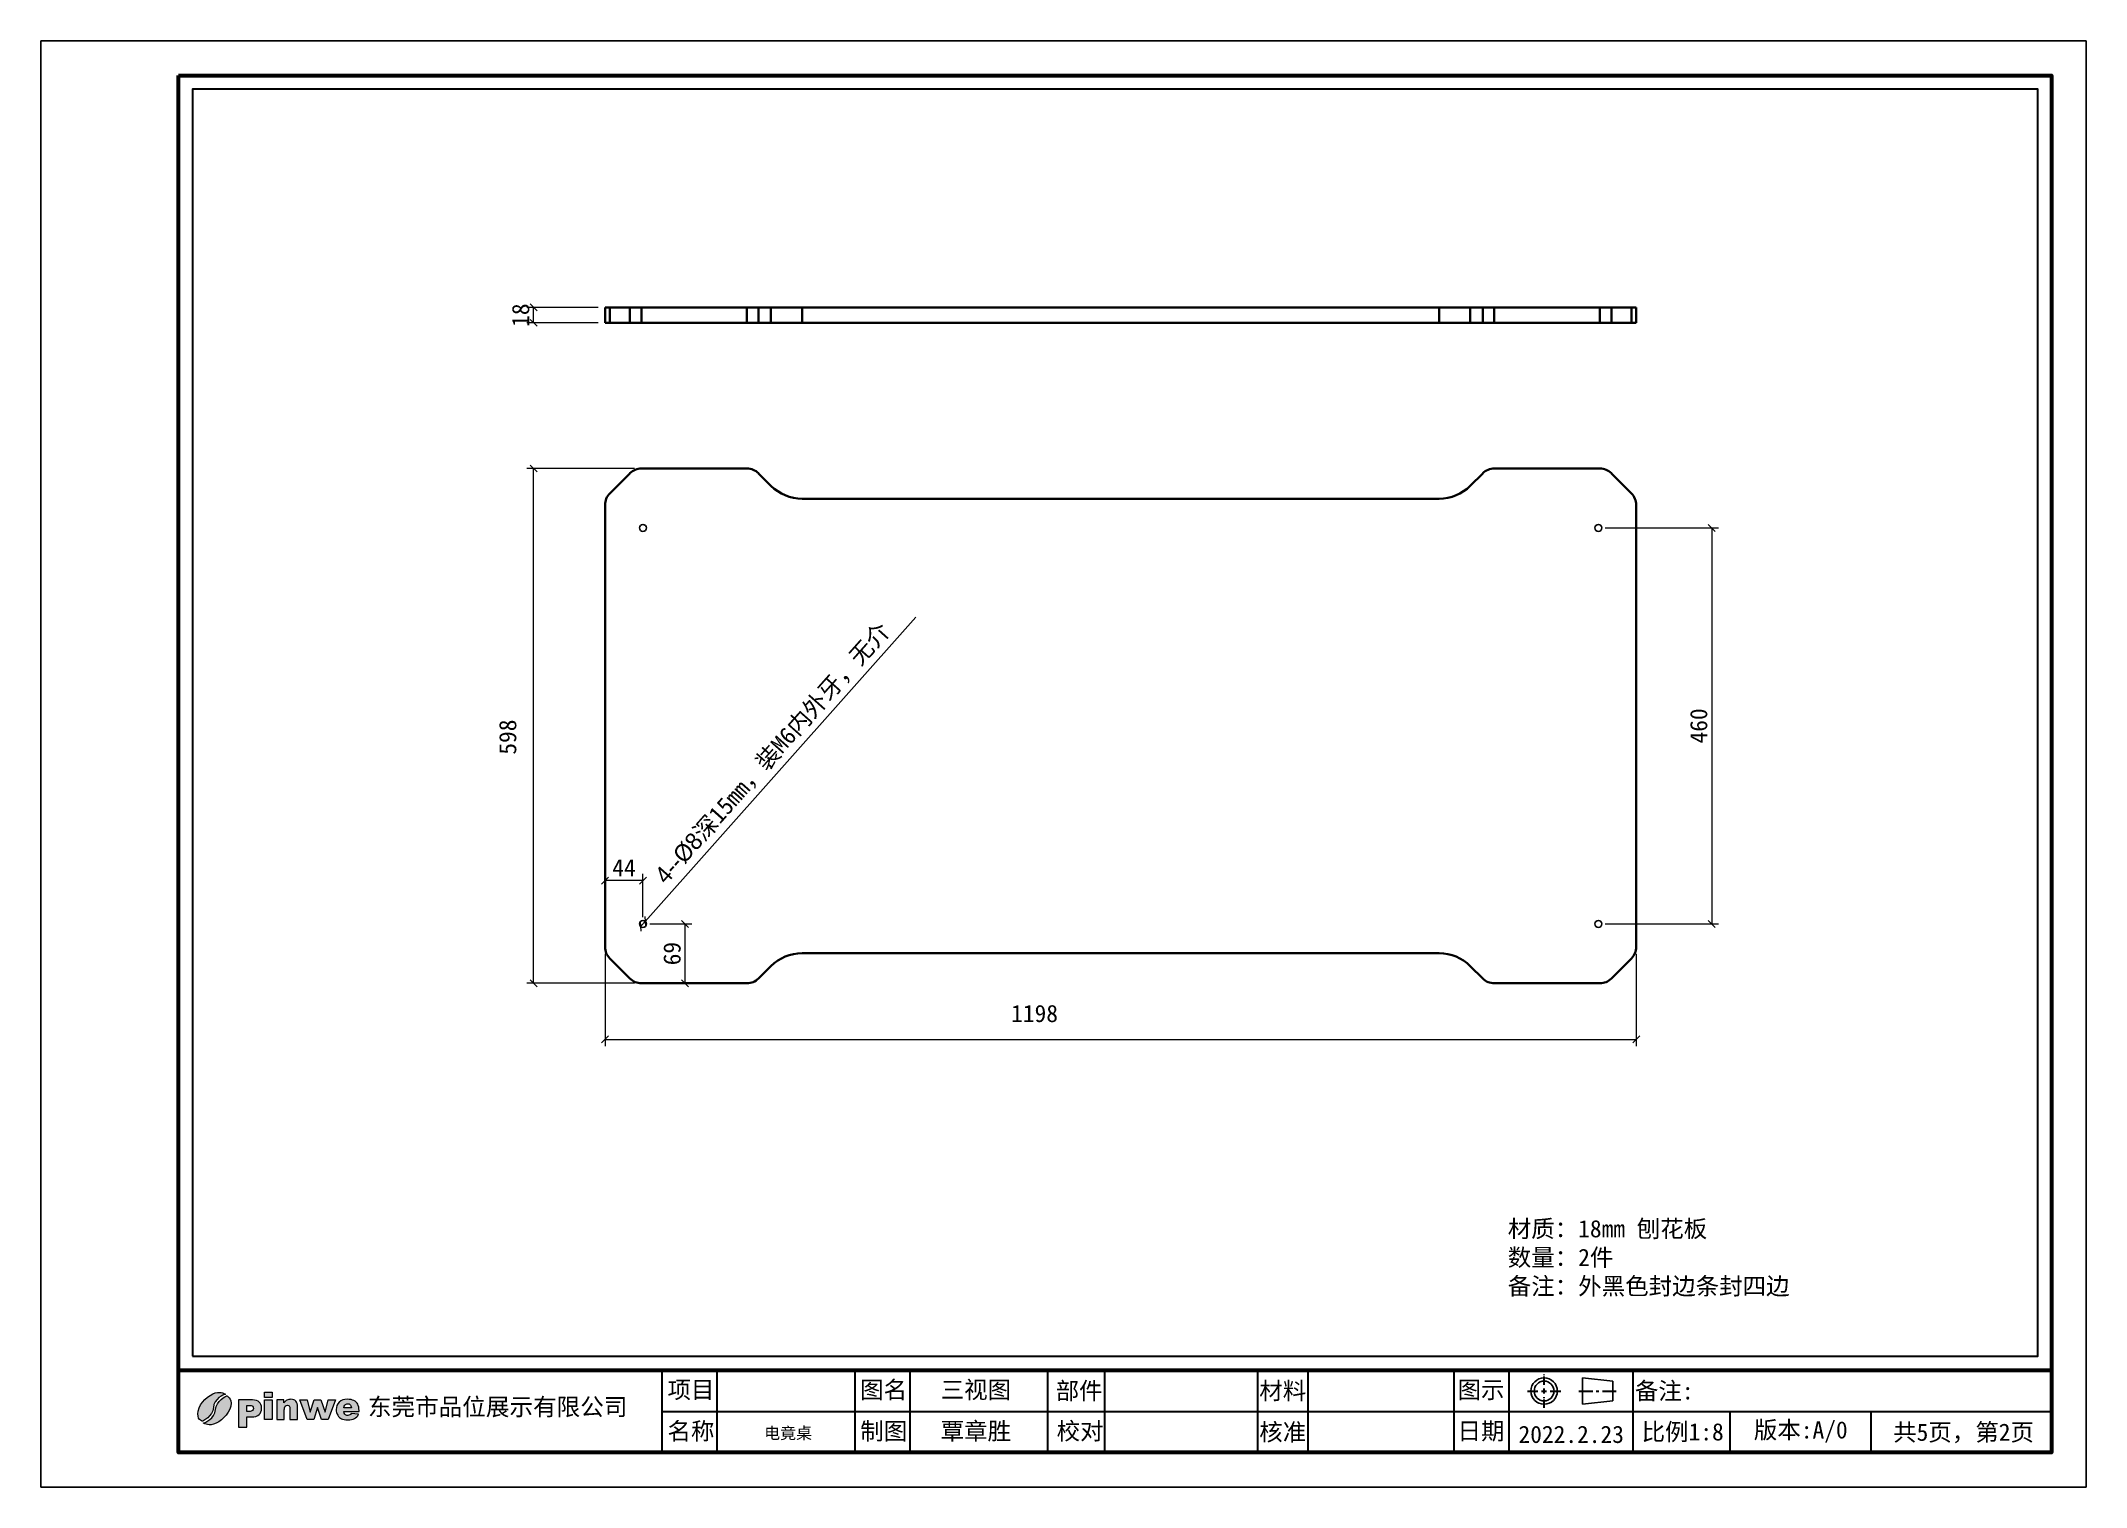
# Model space of a CAD drawing. Header units: inches. Extents: x 15389 to 49212, y -27129 to 13207.
# Drawn here: x 32869 to 35245, y 7518 to 9198 of the extents above; entities that cross this region are included whole.
import ezdxf

# ---------------------------------------------------------------- set-up
doc = ezdxf.new("R2010")
doc.units = ezdxf.units.IN
doc.header["$MEASUREMENT"] = 0
doc.linetypes.add('CENTER2', pattern=[28.575, 19.05, -3.175, 3.175, -3.175])
doc.layers.add('_U+56FE_U+5C42 1', color=7, linetype='Continuous')
for name, color, linetype, lineweight in [('图框', 5, 'Continuous', 60), ('粗实线', 7, 'Continuous', 35), ('轮廓线', 7, 'Continuous', 30)]:
    doc.layers.add(name, color=color, linetype=linetype, lineweight=lineweight)
doc.styles.add('ee', font='simfang.ttf')
doc.styles.get("Standard").update_dxf_attribs({"font": 'arial.ttf'})
doc.styles.add('宋体', font='')
doc.styles.add('样式 1', font='')
doc.styles.get('宋体').set_extended_font_data('SimSun')
doc.styles.get('样式 1').set_extended_font_data('SimSun')
doc.dimstyles.new('1-8', dxfattribs={"dimscale": 8, "dimtxt": 2.5, "dimasz": 1, "dimexe": 1, "dimexo": 1, "dimtad": 1, "dimdec": 1, "dimdsep": 46, "dimtxsty": '宋体', "dimblk": 'OBLIQUE', "dimcen": 2.5, "dimclrd": 3, "dimclre": 3, "dimclrt": 256, "dimadec": 0, "dimazin": 0, "dimtfac": 1, "dimtdec": 1, "dimtmove": 1, "dimatfit": 3, "dimfxl": 2, "dimlwd": 9, "dimlwe": 9, "dimarcsym": 1})

msp = doc.modelspace()

# ---------------------------------------------------------------- texts
at = {"lineweight": 15, "insert": (34573.5, 7799.93), "char_height": 20, "width": 418.1733, "attachment_point": 4, "style": 'ee'}
msp.add_mtext('\\P材质：18mm 刨花板\\P数量：2件\\P备注：外黑色封边条封四边', dxfattribs=at)
at = {"insert": (33249.28, 7620.88, 2.58), "char_height": 20.0908, "width": 1329.106, "attachment_point": 1}
msp.add_mtext('{\\fSimSun|b0|i0|c134|p2;东莞市品位展示有限公司}', dxfattribs=at)
at = {"layer": '轮廓线', "attachment_point": 5, "style": '样式 1'}
for s, insert, char_height, width in [('{\\fSimSun|b1|i0|c134|p2;项目}', (33624.62, 7629.55), 20, 149.7729), ('{\\fSimSun|b1|i0|c134|p2;图名}', (33848.38, 7629.55), 20, 149.7729), ('{\\fSimSun|b1|i0|c134|p2;三视图}', (33955.57, 7629.55), 20, 149.7729), ('{\\fSimSun|b1|i0|c134|p2;部件}', (34075.53, 7628.35), 20, 149.7729), ('{\\fSimSun|b1|i0|c134|p2;材料}', (34312.11, 7628.42), 20, 149.7729), ('{\\fSimSun|b1|i0|c134|p2;图示}', (34542.45, 7629.55), 20, 149.7729), ('{\\fSimSun|b1|i0|c134|p2;备注:}', (34755.28, 7628.29), 20, 149.7729), ('{\\fSimSun|b1|i0|c134|p2;名称}', (33624.58, 7581.55), 20, 149.7729), ('{\\fSimSun|b1|i0|c134|p2;电竟桌}', (33737.47, 7579.59), 13.6, 176.9097), ('{\\fSimSun|b1|i0|c134|p2;制图}', (33848.58, 7581.55), 20, 149.7729), ('{\\fSimSun|b1|i0|c134|p2;覃章胜}', (33955.57, 7581.55), 20, 149.7729), ('{\\fSimSun|b1|i0|c134|p2;校对}', (34076.67, 7581.55), 20, 149.7729), ('{\\fSimSun|b1|i0|c134|p2;核准}', (34312.11, 7580.42), 20, 149.7729), ('{\\fSimSun|b1|i0|c134|p2;日期}', (34542.45, 7581.55), 20, 149.7729), ('{\\fSimSun|b1|i0|c134|p2;2022.2.23}', (34647.22, 7578.65), 20, 144), ('{\\fSimSun|b1|i0|c134|p2;比例1:8}', (34776.73, 7580.66), 20, 135.4819), ('{\\fSimSun|b1|i0|c134|p2;版本:A/0}', (34913.89, 7581.55), 20, 163.7382), ('{\\fSimSun|b1|i0|c134|p2;共5页，第2页}', (35103.04, 7579.89), 20, 230.0387)]:
    msp.add_mtext(s, dxfattribs=dict(at, insert=insert, char_height=char_height, width=width))

# ---------------------------------------------------------------- blocks, each defined once
blk = doc.blocks.new('_Oblique')
at = {"color": 0, "linetype": 'ByBlock', "lineweight": -2}
blk.add_line((-0.5, -0.5), (0.5, 0.5), dxfattribs=at)
blk = doc.blocks.new('*D101')
at = {"color": 3, "linetype": 'Continuous', "lineweight": 9, "transparency": 16777216}
for p, q in [((33524.8, 8137.1), (33524.8, 8029.6)), ((34722.8, 8137.1), (34722.8, 8029.6)), ((33524.8, 8037.6), (34722.8, 8037.6))]:
    blk.add_line(p, q, dxfattribs=at)
at = {"layer": 'Defpoints', "color": 0, "transparency": 16777216}
for p in [(33524.8, 8145.1), (34722.8, 8145.1), (34722.8, 8037.6)]:
    blk.add_point(p, dxfattribs=at)
at = {"color": 3, "lineweight": 9, "transparency": 16777216, "xscale": 8, "yscale": 8, "zscale": 8, "rotation": 180}
blk.add_blockref('_Oblique', (33524.8, 8037.6), dxfattribs=at)
at = {"color": 3, "lineweight": 9, "transparency": 16777216, "xscale": 8, "yscale": 8, "zscale": 8}
blk.add_blockref('_Oblique', (34722.8, 8037.6), dxfattribs=at)
at = {"transparency": 16777216, "insert": (34023.8, 8067.6), "char_height": 20, "attachment_point": 5, "style": '宋体'}
blk.add_mtext('1198', dxfattribs=at)
blk = doc.blocks.new('*D102')
at = {"color": 3, "linetype": 'Continuous', "lineweight": 9, "transparency": 16777216}
for p, q in [((33559, 8700.8), (33433.8, 8700.8)), ((33441.8, 8102.8), (33441.8, 8700.8)), ((33559, 8102.8), (33433.8, 8102.8))]:
    blk.add_line(p, q, dxfattribs=at)
at = {"layer": 'Defpoints', "color": 0, "transparency": 16777216}
for p in [(33441.8, 8700.8), (33567, 8700.8), (33567, 8102.8)]:
    blk.add_point(p, dxfattribs=at)
at = {"color": 3, "lineweight": 9, "transparency": 16777216, "xscale": 8, "yscale": 8, "zscale": 8}
for p, rotation in [((33441.8, 8700.8), 90), ((33441.8, 8102.8), 270)]:
    blk.add_blockref('_Oblique', p, dxfattribs=dict(at, rotation=rotation))
at = {"transparency": 16777216, "insert": (33411.8, 8388.8), "char_height": 20, "attachment_point": 5, "rotation": 90, "style": '宋体'}
blk.add_mtext('598', dxfattribs=at)
blk = doc.blocks.new('*D103')
at = {"color": 3, "linetype": 'Continuous', "lineweight": 9, "transparency": 16777216}
for p, q in [((33576.8, 8171.8), (33625.7, 8171.8)), ((33617.7, 8102.8), (33617.7, 8171.8)), ((33609.6, 8102.8), (33625.7, 8102.8))]:
    blk.add_line(p, q, dxfattribs=at)
at = {"layer": 'Defpoints', "color": 0, "transparency": 16777216}
for p in [(33568.8, 8171.8), (33617.7, 8171.8), (33601.6, 8102.8)]:
    blk.add_point(p, dxfattribs=at)
at = {"color": 3, "lineweight": 9, "transparency": 16777216, "xscale": 8, "yscale": 8, "zscale": 8}
for p, rotation in [((33617.7, 8171.8), 90), ((33617.7, 8102.8), 270)]:
    blk.add_blockref('_Oblique', p, dxfattribs=dict(at, rotation=rotation))
at = {"transparency": 16777216, "insert": (33602.7, 8137.3), "char_height": 20, "attachment_point": 5, "rotation": 90, "style": '宋体'}
blk.add_mtext('69', dxfattribs=at)
blk = doc.blocks.new('*D104')
at = {"color": 3, "linetype": 'Continuous', "lineweight": 9, "transparency": 16777216}
for p, q in [((33524.8, 8207.1), (33524.8, 8230.1)), ((33568.8, 8222.1), (33524.8, 8222.1)), ((33568.8, 8179.8), (33568.8, 8230.1))]:
    blk.add_line(p, q, dxfattribs=at)
at = {"layer": 'Defpoints', "color": 0, "transparency": 16777216}
for p in [(33524.8, 8222.1), (33524.8, 8199.1), (33568.8, 8171.8)]:
    blk.add_point(p, dxfattribs=at)
at = {"color": 3, "lineweight": 9, "transparency": 16777216, "xscale": 8, "yscale": 8, "zscale": 8, "rotation": 180}
blk.add_blockref('_Oblique', (33524.8, 8222.1), dxfattribs=at)
at = {"color": 3, "lineweight": 9, "transparency": 16777216, "xscale": 8, "yscale": 8, "zscale": 8}
blk.add_blockref('_Oblique', (33568.8, 8222.1), dxfattribs=at)
at = {"transparency": 16777216, "insert": (33546.8, 8237.1), "char_height": 20, "attachment_point": 5, "style": '宋体'}
blk.add_mtext('44', dxfattribs=at)
blk = doc.blocks.new('*D110')
at = {"color": 3, "linetype": 'Continuous', "lineweight": 9, "transparency": 16777216}
for p in [(33885.7, 8528.3), (33566.3, 8169)]:
    blk.add_line(p, (33571.3, 8174.6), dxfattribs=at)
at = {"layer": 'Defpoints', "color": 0, "transparency": 16777216}
for p in [(33571.3, 8174.6), (33566.3, 8169)]:
    blk.add_point(p, dxfattribs=at)
at = {"color": 3, "lineweight": 9, "transparency": 16777216, "xscale": 8, "yscale": 8, "zscale": 8}
for p, rotation in [((33566.3, 8169), 48.36256670302207), ((33571.3, 8174.6), 228.362566703022)]:
    blk.add_blockref('_Oblique', p, dxfattribs=dict(at, rotation=rotation))
at = {"transparency": 16777216, "insert": (33720.1, 8369.6), "char_height": 20, "attachment_point": 5, "rotation": 48.3626, "style": '宋体'}
blk.add_mtext('{\\fGulim|b0|i0|c134|p0;4--%%C8}深15mm，装M6内外牙，无介', dxfattribs=at)
blk = doc.blocks.new('*D111')
at = {"color": 3, "linetype": 'Continuous', "lineweight": 9, "transparency": 16777216}
for p, q in [((33516.8, 8888), (33433.8, 8888)), ((33441.8, 8870), (33441.8, 8888)), ((33516.8, 8870), (33433.8, 8870))]:
    blk.add_line(p, q, dxfattribs=at)
at = {"layer": 'Defpoints', "color": 0, "transparency": 16777216}
for p in [(33441.8, 8888), (33524.8, 8888), (33524.8, 8870)]:
    blk.add_point(p, dxfattribs=at)
at = {"color": 3, "lineweight": 9, "transparency": 16777216, "xscale": 8, "yscale": 8, "zscale": 8}
for p, rotation in [((33441.8, 8888), 90), ((33441.8, 8870), 270)]:
    blk.add_blockref('_Oblique', p, dxfattribs=dict(at, rotation=rotation))
at = {"transparency": 16777216, "insert": (33426.8, 8879), "char_height": 20, "attachment_point": 5, "rotation": 90, "style": '宋体'}
blk.add_mtext('18', dxfattribs=at)
blk = doc.blocks.new('*D168')
at = {"color": 3, "lineweight": 9, "transparency": 16777216}
for p, q in [((34686.8, 8631.8), (34818.4, 8631.8)), ((34810.4, 8631.8), (34810.4, 8171.8)), ((34686.8, 8171.8), (34818.4, 8171.8))]:
    blk.add_line(p, q, dxfattribs=at)
at = {"layer": 'Defpoints', "color": 0, "transparency": 16777216}
for p in [(34678.8, 8631.8), (34678.8, 8171.8), (34810.4, 8171.8)]:
    blk.add_point(p, dxfattribs=at)
at = {"color": 3, "lineweight": 9, "transparency": 16777216, "xscale": 8, "yscale": 8, "zscale": 8}
for p, rotation in [((34810.4, 8631.8), 90), ((34810.4, 8171.8), 270)]:
    blk.add_blockref('_Oblique', p, dxfattribs=dict(at, rotation=rotation))
at = {"transparency": 16777216, "insert": (34795.4, 8401.8), "char_height": 20, "attachment_point": 5, "rotation": 90, "style": '宋体'}
blk.add_mtext('460', dxfattribs=at)

# ---------------------------------------------------------------- dimensions: what is measured, and where the dimension line sits
for base, p1, p2, picture, middle in [((33441.79, 8888.04), (33524.76, 8870.04), (33524.76, 8888.04), '*D111', (33441.79, 8879.04)), ((33441.79, 8700.78), (33567.05, 8102.78), (33567.05, 8700.78), '*D102', (33426.79, 8388.78))]:
    dim = msp.add_linear_dim(base=base, p1=p1, p2=p2, angle=90, dimstyle='1-8')
    dim.commit()
    dim.dimension.update_dxf_attribs({"geometry": picture, "text_midpoint": middle, "dimtype": 160})
at = {"color": 1}
dim = msp.add_linear_dim(base=(34810.39, 8171.78), p1=(34678.76, 8631.78), p2=(34678.76, 8171.78), angle=90, dimstyle='1-8', dxfattribs=at)
dim.commit()
dim.dimension.update_dxf_attribs({"geometry": '*D168', "text_midpoint": (34795.39, 8401.78)})
dim = msp.add_diameter_dim_2p(p1=(33566.27, 8168.97), p2=(33571.25, 8174.58), text='{\\fGulim|b0|i0|c134|p0;4--%%C8}深15mm，装M6内外牙，无介', dimstyle='1-8')
dim.commit()
dim.dimension.update_dxf_attribs({"geometry": '*D110', "text_midpoint": (33720.08, 8369.61)})
dim = msp.add_linear_dim(base=(33524.76, 8222.1), p1=(33568.76, 8171.78), p2=(33524.76, 8199.06), dimstyle='1-8')
dim.commit()
dim.dimension.update_dxf_attribs({"geometry": '*D104', "text_midpoint": (33546.76, 8237.1)})
dim = msp.add_linear_dim(base=(33617.71, 8171.78), p1=(33601.59, 8102.78), p2=(33568.76, 8171.78), angle=90, dimstyle='1-8')
dim.commit()
dim.dimension.update_dxf_attribs({"geometry": '*D103', "text_midpoint": (33602.71, 8137.28)})
dim = msp.add_linear_dim(base=(34722.76, 8037.63), p1=(33524.76, 8145.06), p2=(34722.76, 8145.06), dimstyle='1-8')
dim.commit()
dim.dimension.update_dxf_attribs({"geometry": '*D101', "text_midpoint": (34023.76, 8052.63), "dimtype": 160})

# ---------------------------------------------------------------- hatches: boundary and pattern name
h = msp.add_hatch(color=256)
h.dxf.hatch_style = 1
edge = h.paths.add_edge_path()
edge.add_spline(control_points=[(33238.93, 7605.43), (33238.93, 7605.43), (33221.36, 7605.43), (33221.36, 7605.43), (33221.52, 7604.02), (33221.9, 7602.97), (33222.5, 7602.28), (33223.35, 7601.29), (33224.46, 7600.8), (33225.82, 7600.8), (33226.69, 7600.8), (33227.51, 7601.01), (33228.28, 7601.44), (33228.76, 7601.71), (33229.27, 7602.19), (33229.81, 7602.87), (33229.81, 7602.87), (33238.45, 7602.08), (33238.45, 7602.08), (33237.13, 7599.79), (33235.53, 7598.14), (33233.67, 7597.15), (33231.8, 7596.15), (33229.12, 7595.65), (33225.64, 7595.65), (33222.61, 7595.65), (33220.23, 7596.07), (33218.49, 7596.93), (33216.76, 7597.78), (33215.32, 7599.14), (33214.17, 7601), (33213.04, 7602.86), (33212.46, 7605.05), (33212.46, 7607.56), (33212.46, 7611.14), (33213.61, 7614.04), (33215.9, 7616.25), (33218.18, 7618.45), (33221.34, 7619.56), (33225.37, 7619.56), (33228.65, 7619.56), (33231.22, 7619.06), (33233.12, 7618.07), (33235.01, 7617.08), (33236.46, 7615.65), (33237.45, 7613.76), (33238.44, 7611.89), (33238.93, 7609.43), (33238.93, 7606.42), (33238.93, 7606.42), (33238.93, 7605.43), (33238.93, 7605.43)], knot_values=[0, 0, 0, 0, 1, 1, 1, 2, 2, 2, 3, 3, 3, 4, 4, 4, 5, 5, 5, 6, 6, 6, 7, 7, 7, 8, 8, 8, 9, 9, 9, 10, 10, 10, 11, 11, 11, 12, 12, 12, 13, 13, 13, 14, 14, 14, 15, 15, 15, 16, 16, 16, 17, 17, 17, 17], degree=3, periodic=0)
edge = h.paths.add_edge_path(flags=16)
edge.add_spline(control_points=[(33230.03, 7609.61), (33229.87, 7611.31), (33229.4, 7612.53), (33228.66, 7613.27), (33227.92, 7614), (33226.95, 7614.37), (33225.74, 7614.37), (33224.35, 7614.37), (33223.23, 7613.81), (33222.39, 7612.7), (33221.87, 7612.01), (33221.53, 7610.98), (33221.38, 7609.61), (33221.38, 7609.61), (33230.03, 7609.61), (33230.03, 7609.61)], knot_values=[0, 0, 0, 0, 1, 1, 1, 2, 2, 2, 3, 3, 3, 4, 4, 4, 5, 5, 5, 5], degree=3, periodic=0)
h.paths.add_polyline_path([(33170.09, 7619.03), (33178.55, 7619.03), (33182.23, 7604.68), (33186.9, 7619.03), (33194.74, 7619.03), (33199.56, 7604.66), (33203.25, 7619.03), (33211.66, 7619.03), (33203.26, 7596.18), (33195.48, 7596.18), (33190.85, 7609.93), (33186.38, 7596.18), (33178.56, 7596.18)])
edge = h.paths.add_edge_path()
edge.add_spline(control_points=[(33143.42, 7619.03), (33143.42, 7619.03), (33151.58, 7619.03), (33151.58, 7619.03), (33151.58, 7619.03), (33151.58, 7615.31), (33151.58, 7615.31), (33152.8, 7616.84), (33154.03, 7617.93), (33155.27, 7618.58), (33156.52, 7619.23), (33158.03, 7619.56), (33159.82, 7619.56), (33162.25, 7619.56), (33164.13, 7618.84), (33165.51, 7617.4), (33166.87, 7615.96), (33167.55, 7613.73), (33167.55, 7610.71), (33167.55, 7610.71), (33167.55, 7596.18), (33167.55, 7596.18), (33167.55, 7596.18), (33158.75, 7596.18), (33158.75, 7596.18), (33158.75, 7596.18), (33158.75, 7608.75), (33158.75, 7608.75), (33158.75, 7610.19), (33158.48, 7611.2), (33157.95, 7611.8), (33157.42, 7612.39), (33156.68, 7612.69), (33155.73, 7612.69), (33154.68, 7612.69), (33153.82, 7612.29), (33153.17, 7611.49), (33152.51, 7610.68), (33152.18, 7609.24), (33152.18, 7607.16), (33152.18, 7607.16), (33152.18, 7596.18), (33152.18, 7596.18), (33152.18, 7596.18), (33143.42, 7596.18), (33143.42, 7596.18), (33143.42, 7596.18), (33143.42, 7619.03), (33143.42, 7619.03)], knot_values=[0, 0, 0, 0, 1, 1, 1, 2, 2, 2, 3, 3, 3, 4, 4, 4, 5, 5, 5, 6, 6, 6, 7, 7, 7, 8, 8, 8, 9, 9, 9, 10, 10, 10, 11, 11, 11, 12, 12, 12, 13, 13, 13, 14, 14, 14, 15, 15, 15, 16, 16, 16, 16], degree=3, periodic=0)
h.paths.add_polyline_path([(33129.21, 7627.71), (33137.98, 7627.71), (33137.98, 7621.76), (33129.21, 7621.76)])
h.paths.add_polyline_path([(33129.21, 7619.03), (33137.98, 7619.03), (33137.98, 7596.18), (33129.21, 7596.18)])
edge = h.paths.add_edge_path()
edge.add_spline(control_points=[(33098.94, 7618.88), (33098.94, 7618.88), (33115.15, 7618.88), (33115.15, 7618.88), (33118.68, 7618.88), (33121.32, 7618.04), (33123.08, 7616.36), (33124.84, 7614.68), (33125.72, 7612.29), (33125.72, 7609.18), (33125.72, 7606), (33124.75, 7603.5), (33122.84, 7601.71), (33120.92, 7599.91), (33117.99, 7599.02), (33114.06, 7599.02), (33114.06, 7599.02), (33108.72, 7599.02), (33108.72, 7599.02), (33108.72, 7599.02), (33108.72, 7587.35), (33108.72, 7587.35), (33108.72, 7587.35), (33098.94, 7587.35), (33098.94, 7587.35), (33098.94, 7587.35), (33098.94, 7618.88), (33098.94, 7618.88)], knot_values=[0, 0, 0, 0, 1, 1, 1, 2, 2, 2, 3, 3, 3, 4, 4, 4, 5, 5, 5, 6, 6, 6, 7, 7, 7, 8, 8, 8, 9, 9, 9, 9], degree=3, periodic=0)
edge = h.paths.add_edge_path(flags=16)
edge.add_spline(control_points=[(33108.72, 7605.4), (33108.72, 7605.4), (33111.12, 7605.4), (33111.12, 7605.4), (33113.01, 7605.4), (33114.34, 7605.73), (33115.1, 7606.39), (33115.87, 7607.04), (33116.25, 7607.88), (33116.25, 7608.9), (33116.25, 7609.89), (33115.92, 7610.72), (33115.25, 7611.41), (33114.59, 7612.1), (33113.34, 7612.45), (33111.51, 7612.45), (33111.51, 7612.45), (33108.72, 7612.45), (33108.72, 7612.45), (33108.72, 7612.45), (33108.72, 7605.4), (33108.72, 7605.4)], knot_values=[0, 0, 0, 0, 1, 1, 1, 2, 2, 2, 3, 3, 3, 4, 4, 4, 5, 5, 5, 6, 6, 6, 7, 7, 7, 7], degree=3, periodic=0)
edge = h.paths.add_edge_path()
edge.add_spline(control_points=[(33058.15, 7592.08), (33058.15, 7592.08), (33062.5, 7588.34), (33069.97, 7590.59), (33077.45, 7592.83), (33087.78, 7601.83), (33089.89, 7611.61), (33091.99, 7621.4), (33084.99, 7623.54), (33084.99, 7623.54), (33084.99, 7623.54), (33072.76, 7617.83), (33072.15, 7607.57), (33071.53, 7597.31), (33060.05, 7592.22), (33058.15, 7592.08)], knot_values=[0, 0, 0, 0, 1, 1, 1, 2, 2, 2, 3, 3, 3, 4, 4, 4, 5, 5, 5, 5], degree=3, periodic=0)
edge = h.paths.add_edge_path()
edge.add_spline(control_points=[(33083.76, 7625.4), (33083.76, 7625.4), (33079.42, 7629.14), (33071.94, 7626.89), (33064.47, 7624.65), (33054.13, 7615.65), (33052.03, 7605.87), (33049.92, 7596.08), (33056.93, 7593.95), (33056.93, 7593.95), (33056.93, 7593.95), (33069.16, 7599.65), (33069.77, 7609.91), (33070.38, 7620.17), (33081.86, 7625.26), (33083.76, 7625.4)], knot_values=[0, 0, 0, 0, 1, 1, 1, 2, 2, 2, 3, 3, 3, 4, 4, 4, 5, 5, 5, 5], degree=3, periodic=0)

# ---------------------------------------------------------------- linework, layer by layer
at = {"lineweight": 25}
for p, q in [((34660.18, 7644.49), (34660.18, 7613.77)), ((34695.38, 7640.65), (34660.18, 7644.49)), ((34695.38, 7640.65), (34695.38, 7617.61)), ((34695.38, 7617.61), (34660.18, 7613.77))]:
    msp.add_line(p, q, dxfattribs=at)
for centre in [(33568.76, 8631.78), (34678.76, 8631.78), (33568.76, 8171.78), (34678.76, 8171.78)]:
    msp.add_circle(centre, 4)
for radius in [15.36, 11.52]:
    msp.add_circle((34615.72, 7629.13), radius, dxfattribs=at)
at = {"layer": '_U+56FE_U+5C42 1', "lineweight": 0}
for points in [[(33129.21, 7627.71), (33137.98, 7627.71), (33137.98, 7621.76), (33129.21, 7621.76), (33129.21, 7627.71)], [(33129.21, 7619.03), (33137.98, 7619.03), (33137.98, 7596.18), (33129.21, 7596.18), (33129.21, 7619.03)], [(33170.09, 7619.03), (33178.55, 7619.03), (33182.23, 7604.68), (33186.9, 7619.03), (33194.74, 7619.03), (33199.56, 7604.66), (33203.25, 7619.03), (33211.66, 7619.03), (33203.26, 7596.18), (33195.48, 7596.18), (33190.85, 7609.93), (33186.38, 7596.18), (33178.56, 7596.18), (33170.09, 7619.03)]]:
    msp.add_lwpolyline(points, dxfattribs=at)
for points, knots in [([(33083.76, 7625.4), (33083.76, 7625.4), (33079.42, 7629.14), (33071.94, 7626.89), (33064.47, 7624.65), (33054.13, 7615.65), (33052.03, 7605.87), (33049.92, 7596.08), (33056.93, 7593.95), (33056.93, 7593.95), (33056.93, 7593.95), (33069.16, 7599.65), (33069.77, 7609.91), (33070.38, 7620.17), (33081.86, 7625.26), (33083.76, 7625.4)], [0, 0, 0, 0, 1, 1, 1, 2, 2, 2, 3, 3, 3, 4, 4, 4, 5, 5, 5, 5]), ([(33058.15, 7592.08), (33058.15, 7592.08), (33062.5, 7588.34), (33069.97, 7590.59), (33077.45, 7592.83), (33087.78, 7601.83), (33089.89, 7611.61), (33091.99, 7621.4), (33084.99, 7623.54), (33084.99, 7623.54), (33084.99, 7623.54), (33072.76, 7617.83), (33072.15, 7607.57), (33071.53, 7597.31), (33060.05, 7592.22), (33058.15, 7592.08)], [0, 0, 0, 0, 1, 1, 1, 2, 2, 2, 3, 3, 3, 4, 4, 4, 5, 5, 5, 5]), ([(33098.94, 7618.88), (33098.94, 7618.88), (33115.15, 7618.88), (33115.15, 7618.88), (33118.68, 7618.88), (33121.32, 7618.04), (33123.08, 7616.36), (33124.84, 7614.68), (33125.72, 7612.29), (33125.72, 7609.18), (33125.72, 7606), (33124.75, 7603.5), (33122.84, 7601.71), (33120.92, 7599.91), (33117.99, 7599.02), (33114.06, 7599.02), (33114.06, 7599.02), (33108.72, 7599.02), (33108.72, 7599.02), (33108.72, 7599.02), (33108.72, 7587.35), (33108.72, 7587.35), (33108.72, 7587.35), (33098.94, 7587.35), (33098.94, 7587.35), (33098.94, 7587.35), (33098.94, 7618.88), (33098.94, 7618.88)], [0, 0, 0, 0, 1, 1, 1, 2, 2, 2, 3, 3, 3, 4, 4, 4, 5, 5, 5, 6, 6, 6, 7, 7, 7, 8, 8, 8, 9, 9, 9, 9]), ([(33108.72, 7605.4), (33108.72, 7605.4), (33111.12, 7605.4), (33111.12, 7605.4), (33113.01, 7605.4), (33114.34, 7605.73), (33115.1, 7606.39), (33115.87, 7607.04), (33116.25, 7607.88), (33116.25, 7608.9), (33116.25, 7609.89), (33115.92, 7610.72), (33115.25, 7611.41), (33114.59, 7612.1), (33113.34, 7612.45), (33111.51, 7612.45), (33111.51, 7612.45), (33108.72, 7612.45), (33108.72, 7612.45), (33108.72, 7612.45), (33108.72, 7605.4), (33108.72, 7605.4)], [0, 0, 0, 0, 1, 1, 1, 2, 2, 2, 3, 3, 3, 4, 4, 4, 5, 5, 5, 6, 6, 6, 7, 7, 7, 7]), ([(33143.42, 7619.03), (33143.42, 7619.03), (33151.58, 7619.03), (33151.58, 7619.03), (33151.58, 7619.03), (33151.58, 7615.31), (33151.58, 7615.31), (33152.8, 7616.84), (33154.03, 7617.93), (33155.27, 7618.58), (33156.52, 7619.23), (33158.03, 7619.56), (33159.82, 7619.56), (33162.25, 7619.56), (33164.13, 7618.84), (33165.51, 7617.4), (33166.87, 7615.96), (33167.55, 7613.73), (33167.55, 7610.71), (33167.55, 7610.71), (33167.55, 7596.18), (33167.55, 7596.18), (33167.55, 7596.18), (33158.75, 7596.18), (33158.75, 7596.18), (33158.75, 7596.18), (33158.75, 7608.75), (33158.75, 7608.75), (33158.75, 7610.19), (33158.48, 7611.2), (33157.95, 7611.8), (33157.42, 7612.39), (33156.68, 7612.69), (33155.73, 7612.69), (33154.68, 7612.69), (33153.82, 7612.29), (33153.17, 7611.49), (33152.51, 7610.68), (33152.18, 7609.24), (33152.18, 7607.16), (33152.18, 7607.16), (33152.18, 7596.18), (33152.18, 7596.18), (33152.18, 7596.18), (33143.42, 7596.18), (33143.42, 7596.18), (33143.42, 7596.18), (33143.42, 7619.03), (33143.42, 7619.03)], [0, 0, 0, 0, 1, 1, 1, 2, 2, 2, 3, 3, 3, 4, 4, 4, 5, 5, 5, 6, 6, 6, 7, 7, 7, 8, 8, 8, 9, 9, 9, 10, 10, 10, 11, 11, 11, 12, 12, 12, 13, 13, 13, 14, 14, 14, 15, 15, 15, 16, 16, 16, 16]), ([(33238.93, 7605.43), (33238.93, 7605.43), (33221.36, 7605.43), (33221.36, 7605.43), (33221.52, 7604.02), (33221.9, 7602.97), (33222.5, 7602.28), (33223.35, 7601.29), (33224.46, 7600.8), (33225.82, 7600.8), (33226.69, 7600.8), (33227.51, 7601.01), (33228.28, 7601.44), (33228.76, 7601.71), (33229.27, 7602.19), (33229.81, 7602.87), (33229.81, 7602.87), (33238.45, 7602.08), (33238.45, 7602.08), (33237.13, 7599.79), (33235.53, 7598.14), (33233.67, 7597.15), (33231.8, 7596.15), (33229.12, 7595.65), (33225.64, 7595.65), (33222.61, 7595.65), (33220.23, 7596.07), (33218.49, 7596.93), (33216.76, 7597.78), (33215.32, 7599.14), (33214.17, 7601), (33213.04, 7602.86), (33212.46, 7605.05), (33212.46, 7607.56), (33212.46, 7611.14), (33213.61, 7614.04), (33215.9, 7616.25), (33218.18, 7618.45), (33221.34, 7619.56), (33225.37, 7619.56), (33228.65, 7619.56), (33231.22, 7619.06), (33233.12, 7618.07), (33235.01, 7617.08), (33236.46, 7615.65), (33237.45, 7613.76), (33238.44, 7611.89), (33238.93, 7609.43), (33238.93, 7606.42), (33238.93, 7606.42), (33238.93, 7605.43), (33238.93, 7605.43)], [0, 0, 0, 0, 1, 1, 1, 2, 2, 2, 3, 3, 3, 4, 4, 4, 5, 5, 5, 6, 6, 6, 7, 7, 7, 8, 8, 8, 9, 9, 9, 10, 10, 10, 11, 11, 11, 12, 12, 12, 13, 13, 13, 14, 14, 14, 15, 15, 15, 16, 16, 16, 17, 17, 17, 17]), ([(33230.03, 7609.61), (33229.87, 7611.31), (33229.4, 7612.53), (33228.66, 7613.27), (33227.92, 7614), (33226.95, 7614.37), (33225.74, 7614.37), (33224.35, 7614.37), (33223.23, 7613.81), (33222.39, 7612.7), (33221.87, 7612.01), (33221.53, 7610.98), (33221.38, 7609.61), (33221.38, 7609.61), (33230.03, 7609.61), (33230.03, 7609.61)], [0, 0, 0, 0, 1, 1, 1, 2, 2, 2, 3, 3, 3, 4, 4, 4, 5, 5, 5, 5])]:
    msp.add_open_spline(points, degree=3, knots=knots, dxfattribs=at)
at = {"layer": 'Defpoints'}
msp.add_lwpolyline([(32869.38, 7517.55), (35245.38, 7517.55), (35245.38, 9197.55), (32869.38, 9197.55)], close=True, dxfattribs=at)
at = {"layer": '图框', "color": 32}
msp.add_lwpolyline([(33029.38, 9157.55), (35205.38, 9157.55), (35205.38, 7557.55), (33029.38, 7557.55)], close=True, dxfattribs=at)
msp.add_lwpolyline([(33029.38, 7653.55), (35205.38, 7653.55)], dxfattribs=at)
at = {"layer": '粗实线'}
for p, q in [((33524.76, 8888.04), (33524.76, 8870.04)), ((33524.76, 8888.04), (33530.33, 8888.04)), ((33530.33, 8888.04), (33530.33, 8870.04)), ((33530.33, 8888.04), (33553.61, 8888.04)), ((33553.61, 8888.04), (33553.61, 8870.04)), ((33553.61, 8888.04), (33567.05, 8888.04)), ((33567.05, 8888.04), (33567.05, 8870.04)), ((33567.05, 8888.04), (33689.62, 8888.04)), ((33689.62, 8888.04), (33689.62, 8870.04)), ((33689.62, 8888.04), (33703.06, 8888.04)), ((33703.06, 8888.04), (33703.06, 8870.04)), ((33703.06, 8888.04), (33717.55, 8888.04)), ((33717.55, 8888.04), (33717.55, 8870.04)), ((33717.55, 8888.04), (33753.62, 8888.04)), ((33753.62, 8888.04), (33753.62, 8870.04)), ((33753.62, 8888.04), (34493.91, 8888.04)), ((34493.91, 8888.04), (34493.91, 8870.04)), ((34493.91, 8888.04), (34529.97, 8888.04)), ((34529.97, 8888.04), (34529.97, 8870.04)), ((34529.97, 8888.04), (34544.47, 8888.04)), ((34544.47, 8888.04), (34544.47, 8870.04)), ((34544.47, 8888.04), (34557.9, 8888.04)), ((34557.9, 8888.04), (34557.9, 8870.04)), ((34557.9, 8888.04), (34680.48, 8888.04)), ((34680.48, 8888.04), (34680.48, 8870.04)), ((34680.48, 8888.04), (34693.91, 8888.04)), ((34693.91, 8888.04), (34693.91, 8870.04)), ((34693.91, 8888.04), (34717.2, 8888.04)), ((34717.2, 8888.04), (34717.2, 8870.04)), ((34717.2, 8888.04), (34722.76, 8888.04)), ((34722.76, 8888.04), (34722.76, 8870.04)), ((33524.76, 8870.04), (33530.33, 8870.04)), ((33530.33, 8870.04), (33553.61, 8870.04)), ((33553.61, 8870.04), (33567.05, 8870.04)), ((33567.05, 8870.04), (33689.62, 8870.04)), ((33689.62, 8870.04), (33703.06, 8870.04)), ((33703.06, 8870.04), (33717.55, 8870.04)), ((33717.55, 8870.04), (33753.62, 8870.04)), ((33753.62, 8870.04), (34493.91, 8870.04)), ((34493.91, 8870.04), (34529.97, 8870.04)), ((34529.97, 8870.04), (34544.47, 8870.04)), ((34544.47, 8870.04), (34557.9, 8870.04)), ((34557.9, 8870.04), (34680.48, 8870.04)), ((34680.48, 8870.04), (34693.91, 8870.04)), ((34693.91, 8870.04), (34717.2, 8870.04)), ((34717.2, 8870.04), (34722.76, 8870.04)), ((33567.05, 8700.78), (33689.62, 8700.78)), ((34557.9, 8700.78), (34680.48, 8700.78)), ((33530.33, 8671.93), (33553.61, 8695.21)), ((33703.06, 8695.21), (33717.55, 8680.71)), ((34529.97, 8680.71), (34544.47, 8695.21)), ((34693.91, 8695.21), (34717.2, 8671.93)), ((33524.76, 8145.06), (33524.76, 8658.49)), ((33753.62, 8665.78), (34493.91, 8665.78)), ((34722.76, 8658.49), (34722.76, 8145.06)), ((33553.61, 8108.34), (33530.33, 8131.62)), ((34493.91, 8137.78), (33753.62, 8137.78)), ((34717.2, 8131.62), (34693.91, 8108.34)), ((33689.62, 8102.78), (33567.05, 8102.78)), ((33717.55, 8122.84), (33703.06, 8108.34)), ((34544.47, 8108.34), (34529.97, 8122.84)), ((34680.48, 8102.78), (34557.9, 8102.78))]:
    msp.add_line(p, q, dxfattribs=at)
for centre, radius, start, end in [((33567.05, 8681.78), 19, 90, 135), ((33689.62, 8681.78), 19, 45, 90), ((34557.9, 8681.78), 19, 90, 135), ((34680.48, 8681.78), 19, 45, 90), ((33753.62, 8716.78), 51, 225, 270), ((34493.91, 8716.78), 51, 270, 315), ((33543.76, 8658.49), 19, 135, 180), ((34703.76, 8658.49), 19, 0, 45), ((33543.76, 8145.06), 19, 180, 225), ((33753.62, 8086.78), 51, 90, 135), ((34493.91, 8086.78), 51, 45, 90), ((34703.76, 8145.06), 19, 315, 0), ((33567.05, 8121.78), 19, 225, 270), ((33689.62, 8121.78), 19, 270, 315), ((34557.9, 8121.78), 19, 225, 270), ((34680.48, 8121.78), 19, 270, 315)]:
    msp.add_arc(centre, radius, start, end, dxfattribs=at)
at = {"layer": '轮廓线'}
for p, q in [((33591.22, 7557.55), (33591.22, 7653.55)), ((33655.22, 7557.55), (33655.22, 7653.55)), ((33815.22, 7557.55), (33815.22, 7653.55)), ((33879.22, 7557.55), (33879.22, 7653.55)), ((34039.22, 7557.55), (34039.22, 7653.55)), ((34105.59, 7557.55), (34105.59, 7653.55)), ((34283.24, 7557.55), (34283.24, 7653.55)), ((34341.71, 7557.55), (34341.71, 7653.55)), ((34511.22, 7557.55), (34511.22, 7653.55)), ((34575.22, 7557.55), (34575.22, 7653.55)), ((34719.22, 7605.55), (34719.22, 7653.55)), ((34656.18, 7629.13), (34672.3, 7629.13)), ((34676.3, 7629.13), (34679.41, 7629.13)), ((34683.41, 7629.13), (34699.38, 7629.13)), ((33591.22, 7605.55), (35205.38, 7605.55)), ((34719.22, 7557.55), (34719.22, 7605.55)), ((34832.02, 7557.55), (34832.02, 7605.55)), ((34995.76, 7557.55), (34995.76, 7605.55))]:
    msp.add_line(p, q, dxfattribs=at)
at = {"layer": '轮廓线', "linetype": 'CENTER2'}
for p, q in [((34596.36, 7629.13), (34608.49, 7629.13)), ((34612.88, 7629.13), (34618.56, 7629.13)), ((34622.95, 7629.13), (34635.08, 7629.13))]:
    msp.add_line(p, q, dxfattribs=at)
at = {"layer": '轮廓线', "linetype": 'CENTER2', "ltscale": 0.5}
for p, q in [((34615.72, 7636.37), (34615.72, 7648.49)), ((34615.72, 7626.29), (34615.72, 7631.97)), ((34615.72, 7609.77), (34615.72, 7621.9))]:
    msp.add_line(p, q, dxfattribs=at)
at = {"layer": '轮廓线', "color": 7}
msp.add_lwpolyline([(33045.38, 7669.55), (35189.38, 7669.55), (35189.38, 9141.55), (33045.38, 9141.55)], close=True, dxfattribs=at)

msp.set_redraw_order([(e.dxf.handle, doc.entitydb.next_handle()) for e in msp.query("TEXT MTEXT ATTDEF DIMENSION ARC_DIMENSION")])  # texts and dimensions are drawn at this point

doc.saveas('drawing.dxf')
